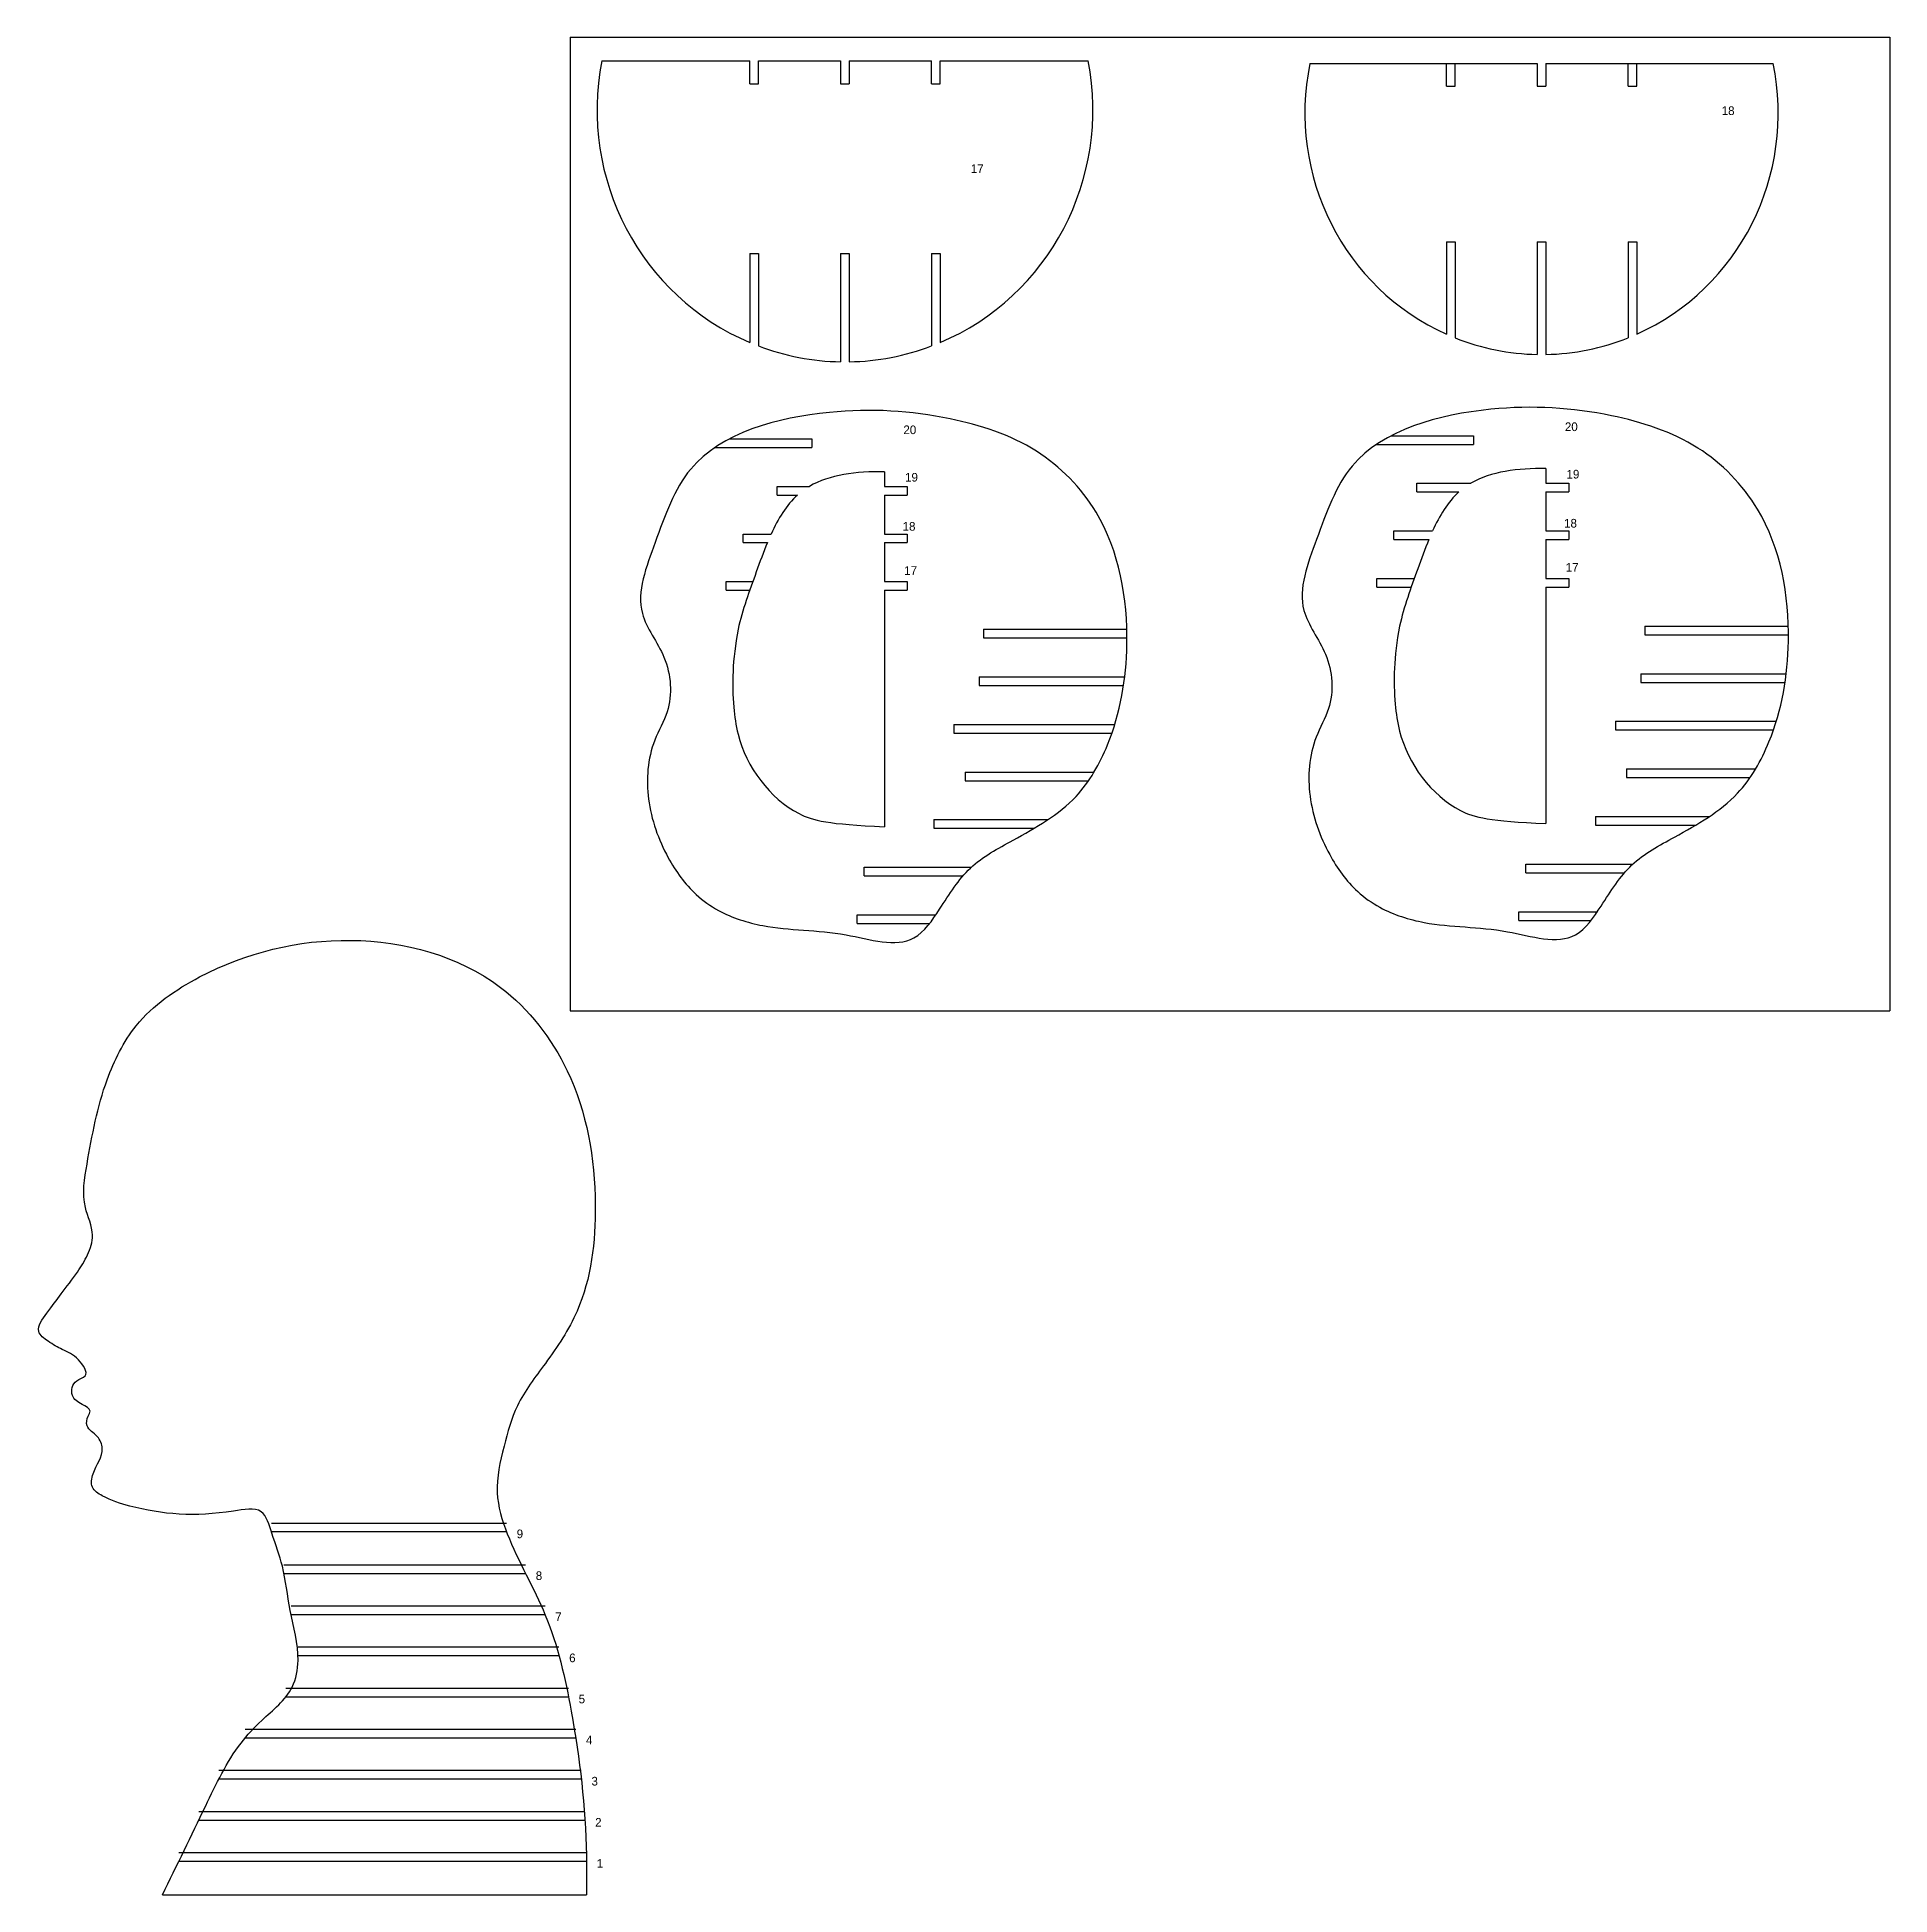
# Model space of a CAD drawing. Extents: x 461 to 4773, y -458 to 1730.
# Drawn here: x 3240 to 4097, y -29 to 830 of the extents above; entities that cross this region are included whole.
import ezdxf

# ---------------------------------------------------------------- set-up
doc = ezdxf.new("R2010")
doc.units = 0
doc.header["$MEASUREMENT"] = 0
doc.layers.get('0').update_dxf_attribs({"linetype": 'CONTINUOUS'})

msp = doc.modelspace()

# ---------------------------------------------------------------- texts
at = {"linetype": 'Continuous', "char_height": 4, "width": 30.2842, "attachment_point": 1}
for s, insert in [('18', (4019.12, 798.04)), ('18', (3640.5, 605.94)), ('18', (3946.26, 607.38)), ('1', (3499.1, -11.99))]:
    msp.add_mtext(s, dxfattribs=dict(at, insert=insert))
at = {"color": 1, "linetype": 'Continuous', "char_height": 4, "width": 30.2842, "attachment_point": 1}
for s, insert in [('17', (3672.03, 771.27)), ('17', (3641.25, 585.53)), ('17', (3947.01, 586.96)), ('2', (3498.38, 7.01))]:
    msp.add_mtext(s, dxfattribs=dict(at, insert=insert))
at = {"color": 3, "linetype": 'Continuous', "char_height": 4, "width": 30.2842, "attachment_point": 1}
for insert in [(3640.87, 650.56), (3946.64, 651.99)]:
    msp.add_mtext('20', dxfattribs=dict(at, insert=insert))
at = {"color": 5, "linetype": 'Continuous', "char_height": 4, "width": 30.2842, "attachment_point": 1}
for s, insert in [('19', (3641.63, 628.63)), ('19', (3947.39, 630.06)), ('9', (3462.11, 140.31)), ('3', (3496.68, 26.01))]:
    msp.add_mtext(s, dxfattribs=dict(at, insert=insert))
at = {"color": 4, "linetype": 'Continuous', "char_height": 4, "width": 30.2842, "attachment_point": 1}
for s, insert in [('8', (3470.92, 121.01)), ('4', (3494.11, 45.01))]:
    msp.add_mtext(s, dxfattribs=dict(at, insert=insert))
at = {"color": 6, "linetype": 'Continuous', "char_height": 4, "width": 30.2842, "attachment_point": 1}
for s, insert in [('7', (3479.93, 102.01)), ('5', (3490.76, 64.01))]:
    msp.add_mtext(s, dxfattribs=dict(at, insert=insert))
at = {"color": 2, "linetype": 'Continuous', "insert": (3486.36, 83.01), "char_height": 4, "width": 30.2842, "attachment_point": 1}
msp.add_mtext('6', dxfattribs=at)

# ---------------------------------------------------------------- linework, layer by layer
at = {"color": 1, "linetype": 'Continuous'}
for p, q in [((3486.86, 830.03), (4096.86, 830.03)), ((3486.86, 830.03), (3486.86, 380.03)), ((4096.86, 830.03), (4096.86, 380.03)), ((3501.46, 819.03), (3569.87, 819.03)), ((3569.87, 808.53), (3569.87, 819.03)), ((3573.87, 808.53), (3573.87, 819.03)), ((3573.87, 819.03), (3611.87, 819.03)), ((3611.87, 819.03), (3611.87, 808.53)), ((3615.87, 819.03), (3615.87, 808.53)), ((3615.87, 819.03), (3653.87, 819.03)), ((3653.87, 808.53), (3653.87, 819.03)), ((3657.87, 808.53), (3657.87, 819.03)), ((3657.87, 819.03), (3726.28, 819.03)), ((3569.87, 808.53), (3573.87, 808.53)), ((3611.87, 808.53), (3615.87, 808.53)), ((3653.87, 808.53), (3657.87, 808.53)), ((3569.87, 730.02), (3569.87, 688.91)), ((3573.87, 730.02), (3573.87, 687.31)), ((3615.87, 730.02), (3615.87, 680)), ((3653.87, 730.02), (3653.87, 687.31)), ((3657.87, 730.02), (3657.87, 688.91)), ((3598.62, 644.41), (3598.62, 640.41)), ((3904.38, 645.84), (3904.38, 641.84)), ((3582.48, 618.41), (3582.48, 622.41)), ((3878.24, 619.84), (3878.24, 623.84)), ((3867.62, 597.84), (3867.62, 601.84)), ((3566.86, 596.41), (3566.86, 600.41)), ((3558.98, 578.41), (3571.24, 578.41)), ((3558.98, 574.41), (3558.98, 578.41)), ((3632.15, 578.41), (3642.65, 578.41)), ((3859.75, 579.84), (3877.01, 579.84)), ((3859.75, 575.84), (3859.75, 579.84)), ((3859.75, 575.84), (3875.59, 575.84)), ((3937.91, 579.84), (3948.41, 579.84)), ((3937.91, 575.84), (3948.41, 575.84)), ((3558.98, 574.41), (3569.83, 574.41)), ((3632.15, 574.41), (3642.65, 574.41)), ((3655, 468.41), (3707.68, 468.41)), ((3655, 468.41), (3655, 464.41)), ((3655, 464.41), (3701.3, 464.41)), ((3960.77, 469.84), (4013.44, 469.84)), ((3960.77, 469.84), (3960.77, 465.84)), ((3960.77, 465.84), (4007.06, 465.84)), ((3928.52, 443.84), (3928.52, 447.84)), ((3622.76, 442.41), (3622.76, 446.41)), ((3619.53, 420.41), (3619.53, 424.41)), ((3925.29, 421.84), (3925.29, 425.84)), ((3486.86, 380.03), (4096.86, 380.03)), ((3315.2, 10.04), (3493.68, 10.04)), ((3315.2, 6.04), (3493.68, 6.04)), ((3298.36, -28.51), (3494.35, -28.51))]:
    msp.add_line(p, q, dxfattribs=at)
at = {"linetype": 'Continuous'}
for p, q in [((3828.81, 817.88), (3933.86, 817.88)), ((3891.86, 807.38), (3891.86, 817.88)), ((3895.86, 807.38), (3895.86, 817.88)), ((3933.86, 817.88), (3933.86, 807.38)), ((3937.86, 817.88), (3937.86, 807.38)), ((3937.86, 817.88), (4042.9, 817.88)), ((3975.86, 807.38), (3975.86, 817.88)), ((3979.86, 807.38), (3979.86, 817.88)), ((3891.86, 807.38), (3895.86, 807.38)), ((3933.86, 807.38), (3937.86, 807.38)), ((3975.86, 807.38), (3979.86, 807.38)), ((3891.86, 735.41), (3891.86, 692.78)), ((3895.86, 735.41), (3895.86, 691.08)), ((3933.86, 735.41), (3933.86, 683.38)), ((3937.86, 735.41), (3937.86, 683.38)), ((3975.86, 735.41), (3975.86, 691.08)), ((3979.86, 735.41), (3979.86, 692.78)), ((3632.15, 629.21), (3632.15, 622.41)), ((3937.91, 630.65), (3937.91, 623.84)), ((3632.15, 618.41), (3632.15, 600.41)), ((3642.65, 622.41), (3642.65, 618.41)), ((3937.91, 619.84), (3937.91, 601.84)), ((3948.41, 623.84), (3948.41, 619.84)), ((3867.62, 601.84), (3885.5, 601.84)), ((3937.91, 601.84), (3948.41, 601.84)), ((3948.41, 601.84), (3948.41, 597.84)), ((3566.86, 600.41), (3579.73, 600.41)), ((3566.86, 596.41), (3577.99, 596.41)), ((3632.15, 600.41), (3642.65, 600.41)), ((3632.15, 596.41), (3632.15, 578.41)), ((3632.15, 596.41), (3642.65, 596.41)), ((3642.65, 600.41), (3642.65, 596.41)), ((3867.62, 597.84), (3883.75, 597.84)), ((3937.91, 597.84), (3937.91, 579.84)), ((3937.91, 597.84), (3948.41, 597.84)), ((3642.65, 578.41), (3642.65, 574.41)), ((3937.91, 575.84), (3937.91, 466.56)), ((3948.41, 579.84), (3948.41, 575.84)), ((3632.15, 574.41), (3632.15, 465.13)), ((3677.85, 556.41), (3677.85, 552.41)), ((3983.61, 557.84), (3983.61, 553.84)), ((3675.92, 534.41), (3675.92, 530.41)), ((3981.68, 535.84), (3981.68, 531.84)), ((3664.22, 512.41), (3664.22, 508.41)), ((3969.98, 513.84), (3969.98, 509.84)), ((3669.44, 490.41), (3669.44, 486.41)), ((3975.2, 491.84), (3975.2, 487.84)), ((3928.52, 447.84), (3978.05, 447.84)), ((3622.76, 446.41), (3672.29, 446.41)), ((3622.76, 442.41), (3668.43, 442.41)), ((3928.52, 443.84), (3974.19, 443.84)), ((3305.97, -8.96), (3494.39, -8.96)), ((3305.97, -12.96), (3494.39, -12.96))]:
    msp.add_line(p, q, dxfattribs=at)
at = {"color": 3, "linetype": 'Continuous'}
for p, q in [((3560.53, 644.41), (3598.62, 644.41)), ((3866.29, 645.84), (3904.38, 645.84)), ((3553.79, 640.41), (3598.62, 640.41)), ((3859.55, 641.84), (3904.38, 641.84))]:
    msp.add_line(p, q, dxfattribs=at)
at = {"color": 5, "linetype": 'Continuous'}
for p, q in [((3582.48, 622.41), (3597.4, 622.41)), ((3582.48, 618.41), (3591.91, 618.41)), ((3632.15, 622.41), (3642.65, 622.41)), ((3632.15, 618.41), (3642.65, 618.41)), ((3878.24, 623.84), (3903.16, 623.84)), ((3878.24, 619.84), (3897.67, 619.84)), ((3937.91, 623.84), (3948.41, 623.84)), ((3937.91, 619.84), (3948.41, 619.84)), ((3669.44, 490.41), (3729.04, 490.41)), ((3975.2, 491.84), (4034.81, 491.84)), ((3669.44, 486.41), (3726.48, 486.41)), ((3975.2, 487.84), (4032.25, 487.84)), ((3348.74, 143.34), (3457.4, 143.34)), ((3348.74, 139.34), (3457.4, 139.34)), ((3324.45, 29.04), (3491.98, 29.04)), ((3324.45, 25.04), (3491.98, 25.04))]:
    msp.add_line(p, q, dxfattribs=at)
at = {"color": 2, "linetype": 'Continuous'}
for p, q in [((3677.85, 556.41), (3744.16, 556.41)), ((3677.85, 552.41), (3744.22, 552.41)), ((3983.61, 557.84), (4049.92, 557.84)), ((3983.61, 553.84), (4049.98, 553.84)), ((3619.53, 424.41), (3655.89, 424.41)), ((3925.29, 425.84), (3961.65, 425.84)), ((3925.29, 421.84), (3958.75, 421.84)), ((3619.53, 420.41), (3652.99, 420.41)), ((3361.04, 86.04), (3481.66, 86.04)), ((3361.04, 82.04), (3481.66, 82.04))]:
    msp.add_line(p, q, dxfattribs=at)
at = {"color": 6, "linetype": 'Continuous'}
for p, q in [((3675.92, 534.41), (3743.19, 534.41)), ((3981.68, 535.84), (4048.95, 535.84)), ((3675.92, 530.41), (3742.65, 530.41)), ((3981.68, 531.84), (4048.41, 531.84)), ((3357.81, 105.04), (3475.22, 105.04)), ((3357.81, 101.04), (3475.22, 101.04)), ((3355.44, 67.04), (3486.05, 67.04)), ((3355.44, 63.04), (3486.05, 63.04))]:
    msp.add_line(p, q, dxfattribs=at)
at = {"color": 4, "linetype": 'Continuous'}
for p, q in [((3664.22, 512.41), (3738.6, 512.41)), ((3664.22, 508.41), (3737.29, 508.41)), ((3969.98, 513.84), (4044.36, 513.84)), ((3969.98, 509.84), (4043.05, 509.84)), ((3354.54, 124.04), (3466.21, 124.04)), ((3354.54, 120.04), (3466.21, 120.04)), ((3336.6, 48.04), (3489.4, 48.04)), ((3336.6, 44.04), (3489.4, 44.04))]:
    msp.add_line(p, q, dxfattribs=at)
at = {"color": 1, "linetype": 'Continuous'}
msp.add_lwpolyline([(3611.87, 730.02), (3611.87, 680)], dxfattribs=at)
for start_param, end_param in [(4.516565, 5.889121), (6.677249, 8.049806), (5.926639, 6.265732), (6.300638, 6.639732)]:
    msp.add_ellipse((3613.87, 796.38), major_axis=(0, -116.4), ratio=0.984536, start_param=start_param, end_param=end_param, dxfattribs=at)
at = {"linetype": 'Continuous'}
for start_param, end_param in [(4.504498, 5.869274), (6.697097, 8.061873), (5.908875, 6.264903), (6.301468, 6.657496)]:
    msp.add_ellipse((3935.86, 794.86), major_axis=(0, -111.5), ratio=0.981166, start_param=start_param, end_param=end_param, dxfattribs=at)
at = {"color": 1, "linetype": 'Continuous'}
for points in [[(3569.87, 730.02), (3571.2, 729.97), (3572.53, 729.97), (3573.87, 730.02)], [(3611.87, 730.02), (3613.2, 729.97), (3614.53, 729.97), (3615.87, 730.02)], [(3653.87, 730.02), (3655.2, 729.97), (3656.53, 729.97), (3657.87, 730.02)]]:
    msp.add_open_spline(points, degree=3, dxfattribs=at)
at = {"linetype": 'Continuous'}
for points in [[(3891.86, 735.41), (3892.3, 735.39), (3892.75, 735.38), (3894.08, 735.36), (3894.97, 735.37), (3895.86, 735.41)], [(3933.86, 735.41), (3934.3, 735.39), (3934.75, 735.38), (3936.08, 735.36), (3936.97, 735.37), (3937.86, 735.41)], [(3975.86, 735.41), (3976.3, 735.39), (3976.75, 735.38), (3978.08, 735.36), (3978.97, 735.37), (3979.86, 735.41)]]:
    msp.add_open_spline(points, degree=3, knots=[6.23682433, 6.23682433, 6.23682433, 6.23682433, 6.26777251, 6.26777251, 6.32954609, 6.32954609, 6.32954609, 6.32954609], dxfattribs=at)
at = {"color": 5, "linetype": 'Continuous'}
for points in [[(3691.59, 458.9), (3671.9, 446.05), (3657.63, 427.04), (3645.75, 413.74), (3614.37, 415.16), (3575.85, 419.44), (3555.41, 426.45), (3545.1, 433.78), (3532.17, 450.8), (3523.09, 477.88), (3525.93, 505.09), (3531.64, 518.27), (3530.21, 543.42), (3520.22, 563.69), (3526.08, 596.41), (3542.54, 630.4), (3606.7, 656.62), (3662.49, 653.63), (3702.35, 638.69), (3729.91, 610.48), (3744.19, 549.41), (3735.23, 502.95), (3720.66, 479.12), (3691.59, 458.9)], [(3997.35, 460.34), (3977.66, 447.48), (3963.39, 428.47), (3951.51, 415.17), (3920.13, 416.6), (3881.62, 420.87), (3861.17, 427.88), (3850.86, 435.21), (3837.94, 452.23), (3828.85, 479.31), (3831.69, 506.52), (3837.4, 519.7), (3835.97, 544.85), (3825.99, 565.13), (3831.84, 597.84), (3848.31, 631.83), (3912.46, 658.05), (3968.25, 655.06), (4008.11, 640.13), (4035.67, 611.92), (4049.96, 550.85), (4040.99, 504.38), (4026.42, 480.56), (3997.35, 460.34)], [(3298.36, -28.51), (3318.35, 12.6), (3334.71, 41.66), (3344.25, 52.1), (3358.33, 67.54), (3361.06, 79.8), (3357.42, 102.96), (3353.79, 123.39), (3348.96, 138.66), (3343.95, 148.56), (3331.2, 148.86), (3283.26, 151.16), (3270.55, 155.92), (3266.03, 159.91), (3266.31, 166.09), (3270.53, 177.89), (3268.28, 183.23), (3263.5, 188.28), (3264.06, 192.78), (3264.9, 195.02), (3261.25, 198.11), (3256.75, 202.33), (3258.72, 209.07), (3262.66, 211.32), (3259.52, 218.78), (3252.08, 223.52), (3245.51, 227.33), (3241.17, 231.91), (3244.9, 240.31), (3251.6, 249.31), (3259.04, 259.32), (3263.74, 267.29), (3266.02, 276.32), (3262.73, 289.19), (3263.51, 309.22), (3272.81, 348.22), (3286.27, 373.14), (3315.56, 395.7), (3385.52, 412.62), (3454.6, 390.9), (3485.45, 352.35), (3498.43, 290.33), (3490.01, 241.27), (3475.38, 217.13), (3462.42, 197.5), (3456.28, 178.83), (3453.12, 157.33), (3457.76, 138.41), (3475.34, 100.76), (3487.31, 56.36), (3494.35, -10.13), (3494.35, -28.51)]]:
    msp.add_spline(points, degree=3, dxfattribs=at)
for points in [[(3632.15, 629.21), (3619, 629.36), (3606.73, 627.86), (3597.4, 622.41)], [(3937.91, 630.65), (3924.76, 630.79), (3912.49, 629.3), (3903.16, 623.84)], [(3591.91, 618.41), (3586.76, 613.78), (3582.94, 607.41), (3579.73, 600.41)], [(3897.67, 619.84), (3892.53, 615.21), (3888.7, 608.84), (3885.5, 601.84)]]:
    msp.add_open_spline(points, degree=3, dxfattribs=at)
for points, knots in [([(3577.99, 596.41), (3576.16, 592), (3571.21, 578.28), (3566.49, 565.38), (3564.48, 556.41)], [22.056562, 22.056562, 22.056562, 22.056562, 25.55552, 32.558064, 32.558064, 32.558064, 32.558064]), ([(3883.75, 597.84), (3881.92, 593.43), (3876.97, 579.71), (3872.25, 566.81), (3870.24, 557.84)], [22.056562, 22.056562, 22.056562, 22.056562, 25.55552, 32.558064, 32.558064, 32.558064, 32.558064]), ([(3564.48, 556.41), (3561.78, 541.99), (3561.45, 526.68), (3565.39, 496.76), (3584.11, 471.33), (3606, 466.29), (3632.15, 465.13)], [33.592523, 33.592523, 33.592523, 33.592523, 41.619967, 44.769089, 56.330756, 61.768043, 61.768043, 61.768043, 61.768043]), ([(3870.24, 557.84), (3867.54, 543.42), (3867.22, 528.11), (3871.15, 498.2), (3889.87, 472.76), (3911.76, 467.72), (3937.91, 466.56)], [33.592523, 33.592523, 33.592523, 33.592523, 41.619967, 44.769089, 56.330756, 61.768043, 61.768043, 61.768043, 61.768043])]:
    msp.add_open_spline(points, degree=3, knots=knots, dxfattribs=at)

msp.set_redraw_order([(e.dxf.handle, doc.entitydb.next_handle()) for e in msp.query("TEXT MTEXT ATTDEF DIMENSION ARC_DIMENSION")])  # texts and dimensions are drawn at this point

doc.saveas('drawing.dxf')
